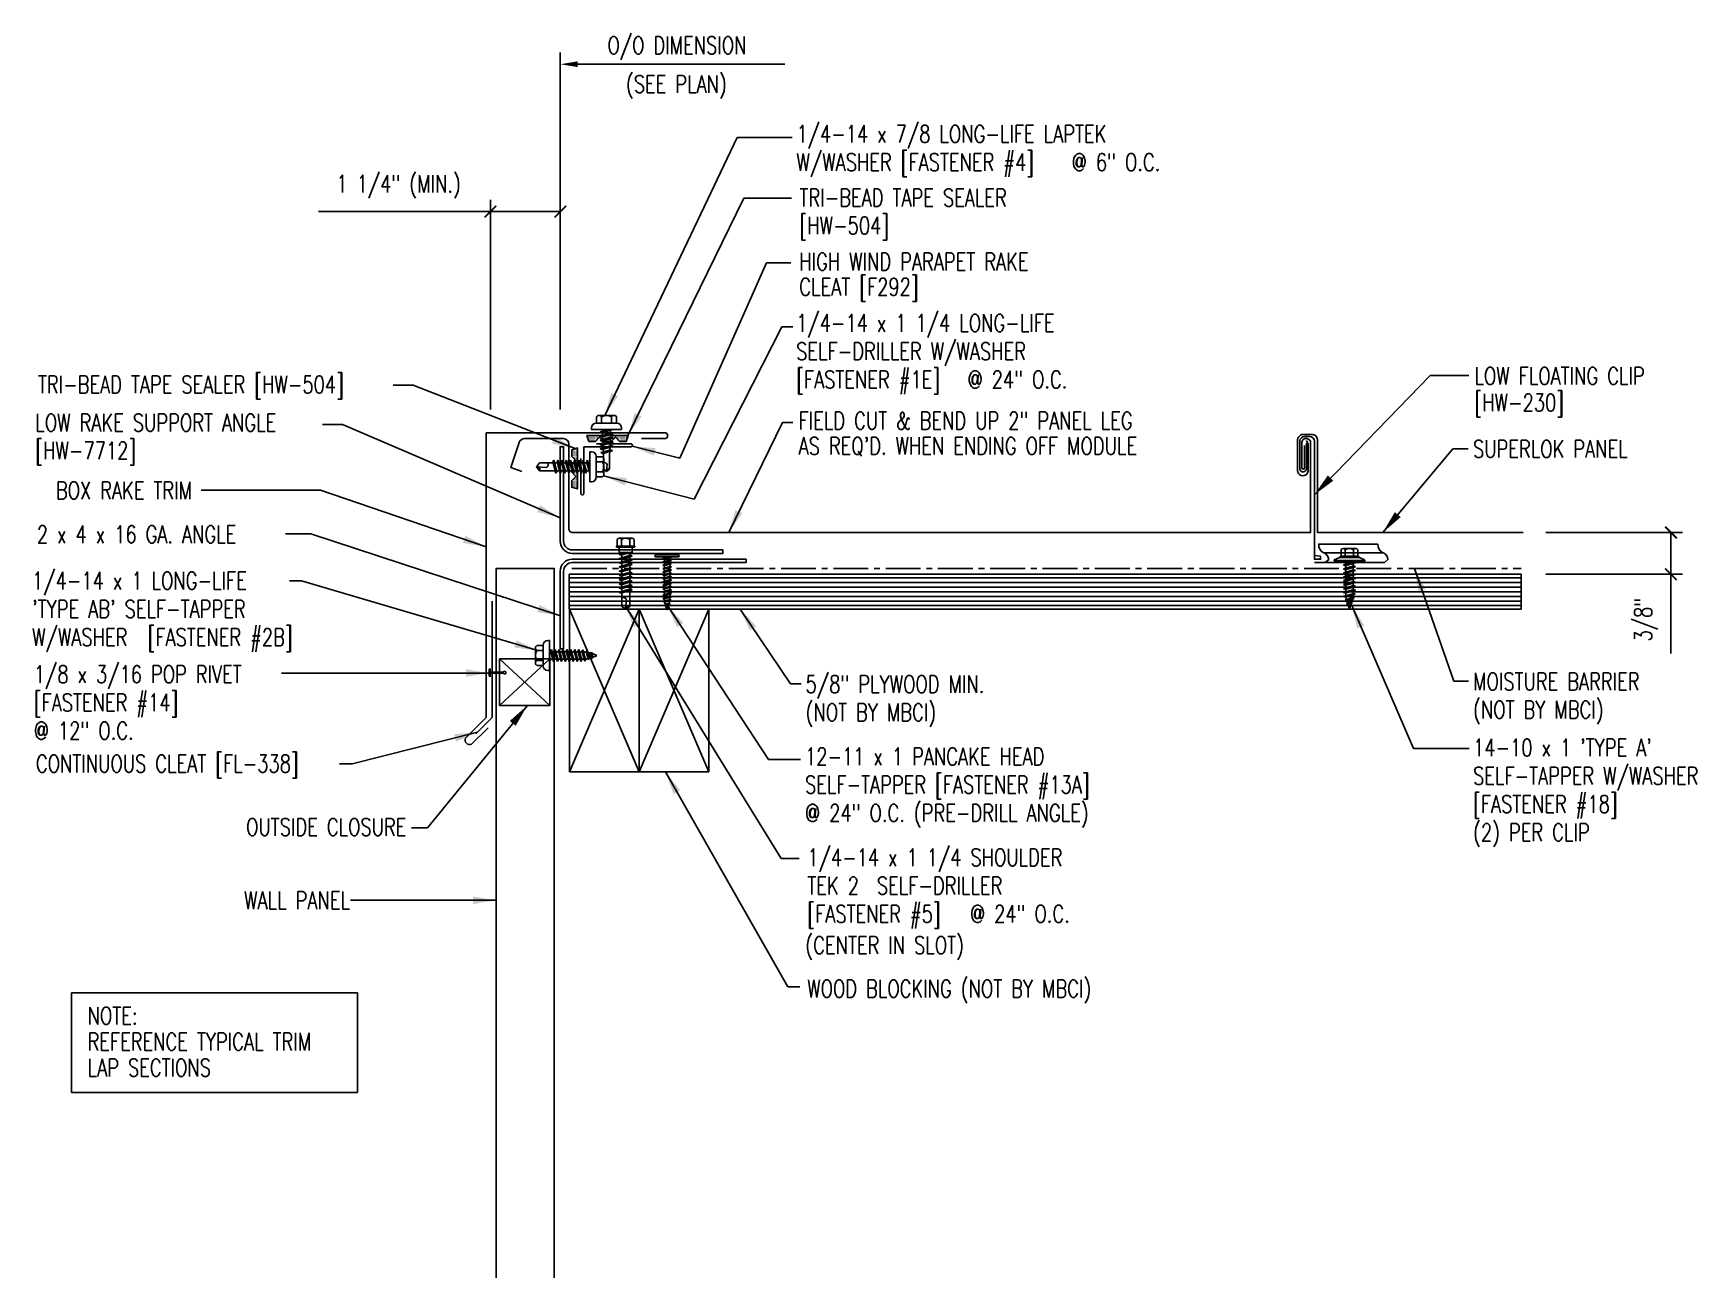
# Model space of a CAD drawing. Header units: inches. Extents: x 5.6 to 41.4, y 12.7 to 39.5.
import ezdxf
from ezdxf.enums import TextEntityAlignment as Align

# ---------------------------------------------------------------- set-up
doc = ezdxf.new("R2010")
doc.units = ezdxf.units.IN
doc.header["$MEASUREMENT"] = 0
doc.linetypes.add('CENTER2', pattern=[1.125, 0.75, -0.125, 0.125, -0.125])
for name, color, linetype in [('BARRIER', 253, 'CENTER2'), ('clip', 5, 'Continuous'), ('CLO', 3, 'Continuous'), ('DIM', 2, 'Continuous'), ('FASTENER', 9, 'Continuous'), ('PANEL', 11, 'Continuous'), ('STLA', 10, 'Continuous'), ('TAPE', 8, 'Continuous'), ('TEXT', 2, 'Continuous'), ('TRIM', 6, 'Continuous'), ('WOOD', 3, 'Continuous')]:
    doc.layers.add(name, color=color, linetype=linetype)
doc.styles.add('TEXT1', font='ROMANS.shx', dxfattribs={"width": 0.75, "height": 0.375})
doc.dimstyles.new('DETAIL', dxfattribs={"dimscale": 4, "dimtxt": 0.375, "dimasz": 0.0625, "dimexe": 0.0625, "dimexo": 0.125, "dimgap": 0.0625, "dimtad": 1, "dimdec": 4, "dimzin": 3, "dimdsep": 46, "dimlunit": 4, "dimtxsty": 'TEXT1', "dimblk": 'ARCHTICK', "dimcen": 0.0625, "dimclrd": 7, "dimclre": 7, "dimclrt": 2, "dimadec": 0, "dimazin": 0, "dimtfac": 0.59375, "dimtdec": 4, "dimtmove": 0, "dimatfit": 3, "dimfxl": 0, "dimfrac": 2, "dimtolj": 1, "dimtzin": 3, "dimarcsym": 0})
doc.dimstyles.new('DETAIL$7', dxfattribs={"dimscale": 4, "dimtxt": 0.375, "dimasz": 0.125, "dimexe": 0.0625, "dimexo": 0.125, "dimgap": 0.0625, "dimtad": 1, "dimdec": 4, "dimzin": 3, "dimdsep": 46, "dimlunit": 4, "dimtxsty": 'TEXT1', "dimblk": 'ARCHTICK', "dimcen": 0.0625, "dimclrd": 7, "dimclre": 7, "dimclrt": 2, "dimadec": 0, "dimazin": 0, "dimtfac": 0.59375, "dimtdec": 4, "dimtmove": 2, "dimatfit": 3, "dimfxl": 0, "dimfrac": 2, "dimtolj": 1, "dimtzin": 3, "dimarcsym": 0})

msp = doc.modelspace()

# ---------------------------------------------------------------- texts
at = {"layer": 'TEXT', "style": 'TEXT1', "width": 0.75}
for s, p in [('TRI-BEAD TAPE SEALER', (22.06411, 35.76989)), ('[HW-504]', (22.06411, 35.16989)), ('HIGH WIND PARAPET RAKE', (22.06044, 34.39164)), ('CLEAT [F292]', (22.06044, 33.85051)), ('LOW FLOATING CLIP', (36.58147, 31.93601)), ('TRI-BEAD TAPE SEALER [HW-504]', (5.68395, 31.75159)), ('[HW-230]', (36.58147, 31.36212)), ('LOW RAKE SUPPORT ANGLE', (5.62834, 30.93049)), ('FIELD CUT & BEND UP 2" PANEL LEG', (22.04625, 30.97243)), ('[HW-7712]', (5.62834, 30.33049)), ("AS REQ'D. WHEN ENDING OFF MODULE", (22.04625, 30.43009)), ('SUPERLOK PANEL', (36.55144, 30.3662)), ('2 x 4 x 16 GA. ANGLE', (5.66148, 28.52973)), ('5/8" PLYWOOD MIN.', (22.1963, 25.30788)), ('MOISTURE BARRIER', (36.55294, 25.36515)), ('(NOT BY MBCI)', (22.1963, 24.70074)), ('(NOT BY MBCI)', (36.55294, 24.758)), ('CONTINUOUS CLEAT [FL-338]', (5.64088, 23.59597)), ("14-10 x 1 'TYPE A'", (36.55343, 23.94238)), ('SELF-TAPPER W/WASHER', (36.55343, 23.33523)), ('[FASTENER #18]', (36.55343, 22.72809)), ('(2) PER CLIP', (36.55343, 22.12095)), ('(CENTER IN SLOT)', (22.19103, 19.69323)), ('WOOD BLOCKING (NOT BY MBCI)', (22.23049, 18.75912))]:
    msp.add_text(s, height=0.375, dxfattribs=at).set_placement(p)
for s, p in [('BOX RAKE TRIM', (9.00037, 29.47385)), ('OUTSIDE CLOSURE', (13.60891, 22.23367)), ('WALL PANEL', (12.39723, 20.65901))]:
    msp.add_text(s, height=0.375, dxfattribs=at).set_placement(p, align=Align.RIGHT)
at = {"layer": 'TRIM', "color": 2, "style": 'TEXT1', "width": 0.75}
for s, p in [('O/O DIMENSION', (17.93414, 39.04543)), ('(SEE PLAN)', (18.33332, 38.21199))]:
    msp.add_text(s, height=0.375, dxfattribs=at).set_placement(p)

# ---------------------------------------------------------------- blocks, each defined once
blk = doc.blocks.new('_ArchTick')
at = {"color": 0, "linetype": 'ByBlock', "const_width": 0.15}
blk.add_lwpolyline([(-0.5, -0.5), (0.5, 0.5)], dxfattribs=at)
blk = doc.blocks.new('*D11')
at = {"layer": 'DEFPOINTS', "color": 0}
for p in [(37.62, 28.756), (37.62, 27.858), (40.808, 27.858)]:
    blk.add_point(p, dxfattribs=at)
at = {"layer": 'DIM', "color": 7, "lineweight": -2}
for p, q in [((38.12, 28.756), (41.058, 28.756)), ((40.808, 28.756), (40.808, 27.858)), ((38.12, 27.858), (41.058, 27.858)), ((40.808, 27.858), (40.808, 26.157))]:
    blk.add_line(p, q, dxfattribs=at)
at = {"layer": 'DIM', "color": 7, "lineweight": -2, "xscale": 0.25, "yscale": 0.25, "zscale": 0.25}
for p, rotation in [((40.808, 28.756), 90), ((40.808, 27.858), 270)]:
    blk.add_blockref('_ArchTick', p, dxfattribs=dict(at, rotation=rotation))
at = {"layer": 'DIM', "color": 2, "insert": (40.273, 26.882), "char_height": 0.375, "attachment_point": 5, "rotation": 90, "style": 'TEXT1'}
blk.add_mtext('\\A1;3/8"', dxfattribs=at)
blk = doc.blocks.new('st10')
at = {"layer": 'FASTENER'}
for p, q in [((-0.217, 0.114), (-0.326, 0.059)), ((-0.326, 0.059), (-0.326, 0.049)), ((-0.326, 0.049), (0.326, 0.049)), ((-0.217, 0.114), (0.217, 0.114)), ((-0.193, 0.137), (0.193, 0.137)), ((-0.193, 0.119), (0.193, 0.119)), ((-0.181, 0.276), (-0.181, 0.137)), ((-0.181, 0.137), (0.181, 0.137)), ((-0.135, 0.302), (0.135, 0.302)), ((-0.129, 0.035), (-0.124, 0.037)), ((-0.096, 0.017), (-0.129, 0.035)), ((-0.129, -0.049), (0.096, 0.015)), ((-0.124, 0.037), (-0.08, 0.037)), ((-0.096, 0.017), (-0.025, 0.037)), ((-0.089, 0.276), (-0.089, 0.137)), ((-0.08, 0.037), (0.08, 0.037)), ((-0.08, 0.021), (-0.08, -0.035)), ((0.08, 0.037), (0.08, 0.011)), ((0.089, 0.276), (0.089, 0.137)), ((0.129, -0.003), (0.096, 0.015)), ((0.181, 0.276), (0.181, 0.137)), ((0.217, 0.114), (0.326, 0.059)), ((0.326, 0.059), (0.326, 0.049)), ((-0.096, -0.068), (-0.129, -0.049)), ((-0.129, -0.134), (0.096, -0.069)), ((-0.096, -0.152), (-0.129, -0.134)), ((-0.129, -0.218), (0.096, -0.154)), ((-0.096, -0.237), (-0.129, -0.218)), ((-0.129, -0.303), (0.096, -0.238)), ((-0.096, -0.321), (-0.129, -0.303)), ((-0.129, -0.387), (0.096, -0.323)), ((-0.096, -0.068), (0.129, -0.004)), ((-0.096, -0.152), (0.129, -0.088)), ((-0.096, -0.237), (0.129, -0.172)), ((-0.096, -0.321), (0.129, -0.257)), ((-0.096, -0.406), (0.129, -0.341)), ((-0.08, -0.063), (-0.08, -0.12)), ((-0.08, -0.148), (-0.08, -0.204)), ((-0.08, -0.232), (-0.08, -0.288)), ((-0.08, -0.317), (-0.08, -0.373)), ((0.08, -0.016), (0.08, -0.074)), ((0.08, -0.102), (0.08, -0.158)), ((0.08, -0.186), (0.08, -0.243)), ((0.08, -0.27), (0.08, -0.327)), ((0.08, -0.355), (0.08, -0.412)), ((0.129, -0.088), (0.096, -0.069)), ((0.129, -0.172), (0.096, -0.154)), ((0.129, -0.257), (0.096, -0.238)), ((0.129, -0.341), (0.096, -0.323)), ((-0.096, -0.406), (-0.129, -0.387)), ((-0.129, -0.471), (0.096, -0.407)), ((-0.096, -0.49), (-0.129, -0.471)), ((-0.129, -0.556), (0.096, -0.491)), ((-0.096, -0.575), (-0.129, -0.556)), ((-0.129, -0.64), (0.096, -0.576)), ((-0.096, -0.659), (-0.129, -0.64)), ((-0.121, -0.722), (0.092, -0.662)), ((-0.096, -0.49), (0.129, -0.426)), ((-0.096, -0.575), (0.129, -0.51)), ((-0.096, -0.659), (0.129, -0.595)), ((-0.088, -0.741), (0.125, -0.68)), ((-0.08, -0.401), (-0.08, -0.457)), ((-0.08, -0.485), (-0.08, -0.542)), ((-0.08, -0.57), (-0.08, -0.626)), ((0.08, -0.44), (0.08, -0.496)), ((0.08, -0.524), (0.08, -0.58)), ((0.125, -0.68), (0.092, -0.662)), ((0.129, -0.426), (0.096, -0.407)), ((0.129, -0.51), (0.096, -0.491)), ((0.129, -0.595), (0.096, -0.576)), ((-0.088, -0.741), (-0.121, -0.722)), ((-0.095, -0.799), (0.071, -0.752)), ((-0.061, -0.818), (-0.095, -0.799)), ((-0.063, -0.877), (0.034, -0.847)), ((-0.029, -0.895), (-0.063, -0.877)), ((-0.061, -0.818), (0.104, -0.771)), ((-0.029, -0.895), (0.068, -0.866)), ((0.068, -0.866), (0.034, -0.847)), ((0.104, -0.771), (0.071, -0.752))]:
    blk.add_line(p, q, dxfattribs=at)
blk.add_lwpolyline([(-0.331, 0.037), (-0.331, 0.049), (0.331, 0.049), (0.331, 0.037)], close=True, dxfattribs=at)
for centre, radius, start, end in [((-0.193, 0.128), 0.00894, 90, 270), ((-0.135, 0.25), 0.0527, 29.8754, 150.1246), ((0, 0.138), 0.164, 56.9974, 123.0026), ((0.135, 0.25), 0.0527, 29.8754, 150.1246), ((0.193, 0.128), 0.00894, 270, 90), ((0.676, -0.642), 0.757, 180.9696, 185.1765), ((-0.676, -0.642), 0.757, 351.6648, 356.0901), ((-0.676, -0.642), 0.757, 358.2537, 2.5109), ((0.676, -0.642), 0.757, 187.255, 191.3837), ((0.676, -0.642), 0.757, 193.4363, 197.6723), ((0.676, -0.642), 0.757, 199.1495, 206.7351), ((-0.676, -0.642), 0.757, 333.2649, 342.2085), ((-0.676, -0.642), 0.757, 343.5473, 349.3968)]:
    blk.add_arc(centre, radius, start, end, dxfattribs=at)
blk = doc.blocks.new('sd22')
at = {"layer": 'FASTENER'}
for p, q in [((-0.193, 0.055), (0.193, 0.055)), ((-0.193, 0.037), (0.193, 0.037)), ((-0.181, 0.204), (-0.181, 0.055)), ((-0.181, 0.055), (0.181, 0.055)), ((-0.139, 0.037), (-0.139, -0.082)), ((-0.135, 0.23), (0.135, 0.23)), ((-0.089, 0.204), (-0.089, 0.055)), ((0.089, 0.204), (0.089, 0.055)), ((0.139, -0.082), (0.139, 0.037)), ((0.181, 0.204), (0.181, 0.055)), ((-0.139, -0.114), (-0.025, -0.082)), ((-0.139, -0.082), (0.139, -0.082)), ((-0.104, -0.134), (-0.139, -0.114)), ((-0.139, -0.205), (0.104, -0.136)), ((-0.104, -0.225), (-0.139, -0.205)), ((-0.139, -0.296), (0.104, -0.227)), ((-0.104, -0.316), (-0.139, -0.296)), ((-0.139, -0.387), (0.104, -0.318)), ((-0.104, -0.134), (0.081, -0.082)), ((-0.104, -0.225), (0.139, -0.156)), ((-0.104, -0.316), (0.139, -0.247)), ((-0.104, -0.407), (0.139, -0.338)), ((-0.086, -0.082), (-0.086, -0.099)), ((-0.086, -0.129), (-0.086, -0.19)), ((-0.086, -0.22), (-0.086, -0.281)), ((-0.086, -0.311), (-0.086, -0.372)), ((0.086, -0.082), (0.086, -0.141)), ((0.086, -0.171), (0.086, -0.232)), ((0.086, -0.262), (0.086, -0.322)), ((0.086, -0.353), (0.086, -0.413)), ((0.139, -0.156), (0.104, -0.136)), ((0.139, -0.247), (0.104, -0.227)), ((0.139, -0.338), (0.104, -0.318)), ((-0.104, -0.407), (-0.139, -0.387)), ((-0.139, -0.478), (0.104, -0.408)), ((-0.104, -0.498), (-0.139, -0.478)), ((-0.139, -0.569), (0.104, -0.499)), ((-0.104, -0.589), (-0.139, -0.569)), ((-0.139, -0.66), (0.104, -0.59)), ((-0.104, -0.68), (-0.139, -0.66)), ((-0.139, -0.75), (0.104, -0.681)), ((-0.104, -0.498), (0.139, -0.429)), ((-0.104, -0.589), (0.139, -0.519)), ((-0.104, -0.68), (0.139, -0.61)), ((-0.104, -0.771), (0.139, -0.701)), ((-0.086, -0.402), (-0.086, -0.463)), ((-0.086, -0.493), (-0.086, -0.554)), ((-0.086, -0.584), (-0.086, -0.644)), ((-0.086, -0.675), (-0.086, -0.735)), ((0.086, -0.444), (0.086, -0.504)), ((0.086, -0.535), (0.086, -0.595)), ((0.086, -0.625), (0.086, -0.686)), ((0.139, -0.429), (0.104, -0.408)), ((0.139, -0.519), (0.104, -0.499)), ((0.139, -0.61), (0.104, -0.59)), ((0.139, -0.701), (0.104, -0.681)), ((-0.104, -0.771), (-0.139, -0.75)), ((-0.139, -0.841), (0.104, -0.772)), ((-0.104, -0.861), (-0.139, -0.841)), ((-0.139, -0.932), (0.104, -0.863)), ((-0.104, -0.952), (-0.139, -0.932)), ((-0.104, -0.861), (0.139, -0.792)), ((-0.104, -0.952), (0.139, -0.883)), ((-0.086, -0.766), (-0.086, -0.826)), ((-0.086, -0.857), (-0.086, -0.917)), ((-0.086, -0.947), (-0.086, -1.239)), ((0.086, -0.716), (0.086, -0.777)), ((0.086, -0.807), (0.086, -0.868)), ((0.086, -0.898), (0.086, -1.239)), ((0.139, -0.792), (0.104, -0.772)), ((0.139, -0.883), (0.104, -0.863)), ((0, -1.3), (-0.086, -1.239)), ((-0.002, -1.285), (0.014, -1.098)), ((0, -1.3), (0.086, -1.239))]:
    blk.add_line(p, q, dxfattribs=at)
for centre, radius, start, end in [((-0.193, 0.046), 0.00894, 90, 270), ((-0.135, 0.178), 0.0527, 29.8754, 150.1246), ((0, 0.066), 0.164, 56.9974, 123.0026), ((0.135, 0.178), 0.0527, 29.8754, 150.1246), ((0.193, 0.046), 0.00894, 270, 90), ((-0.046, -1.11), 0.0615, 11.1445, 130.906), ((0.054, -1.286), 0.0563, 55.4585, 194.8454)]:
    blk.add_arc(centre, radius, start, end, dxfattribs=at)
blk = doc.blocks.new('st7')
at = {"layer": 'FASTENER'}
for p, q in [((-0.24, 0.082), (0.24, 0.082)), ((-0.24, 0.037), (0.24, 0.037)), ((-0.093, 0.003), (0.027, 0.037)), ((-0.069, -0.011), (-0.093, 0.003)), ((-0.069, -0.011), (0.095, 0.036)), ((-0.057, 0.037), (-0.057, 0.013)), ((0.059, 0.026), (0.059, -0.025)), ((-0.093, -0.069), (0.071, -0.022)), ((-0.069, -0.082), (-0.093, -0.069)), ((-0.093, -0.14), (0.071, -0.093)), ((-0.069, -0.154), (-0.093, -0.14)), ((-0.093, -0.212), (0.071, -0.165)), ((-0.069, -0.225), (-0.093, -0.212)), ((-0.093, -0.283), (0.071, -0.236)), ((-0.069, -0.296), (-0.093, -0.283)), ((-0.093, -0.354), (0.071, -0.307)), ((-0.069, -0.368), (-0.093, -0.354)), ((-0.069, -0.082), (0.095, -0.036)), ((-0.069, -0.154), (0.095, -0.107)), ((-0.069, -0.225), (0.095, -0.178)), ((-0.069, -0.296), (0.095, -0.25)), ((-0.069, -0.368), (0.095, -0.321)), ((-0.057, -0.008), (-0.057, -0.059)), ((-0.057, -0.079), (-0.057, -0.13)), ((-0.057, -0.15), (-0.057, -0.201)), ((-0.057, -0.222), (-0.057, -0.273)), ((-0.057, -0.293), (-0.057, -0.344)), ((0.059, -0.046), (0.059, -0.097)), ((0.059, -0.117), (0.059, -0.168)), ((0.059, -0.189), (0.059, -0.239)), ((0.059, -0.26), (0.059, -0.311)), ((0.059, -0.331), (0.059, -0.382)), ((0.095, -0.036), (0.071, -0.022)), ((0.095, -0.107), (0.071, -0.093)), ((0.095, -0.178), (0.071, -0.165)), ((0.095, -0.25), (0.071, -0.236)), ((0.095, -0.321), (0.071, -0.307)), ((-0.093, -0.426), (0.071, -0.379)), ((-0.069, -0.439), (-0.093, -0.426)), ((-0.093, -0.497), (0.071, -0.45)), ((-0.069, -0.511), (-0.093, -0.497)), ((-0.093, -0.568), (0.071, -0.522)), ((-0.069, -0.582), (-0.093, -0.568)), ((-0.093, -0.64), (0.071, -0.593)), ((-0.069, -0.653), (-0.093, -0.64)), ((-0.093, -0.711), (0.071, -0.664)), ((-0.069, -0.725), (-0.093, -0.711)), ((-0.069, -0.439), (0.095, -0.392)), ((-0.069, -0.511), (0.095, -0.464)), ((-0.069, -0.582), (0.095, -0.535)), ((-0.069, -0.653), (0.095, -0.606)), ((-0.069, -0.725), (0.095, -0.678)), ((-0.057, -0.365), (-0.057, -0.415)), ((-0.057, -0.436), (-0.057, -0.487)), ((-0.057, -0.507), (-0.057, -0.558)), ((-0.057, -0.579), (-0.057, -0.629)), ((-0.057, -0.65), (-0.057, -0.701)), ((0.059, -0.403), (0.059, -0.454)), ((0.059, -0.474), (0.059, -0.525)), ((0.059, -0.545), (0.059, -0.596)), ((0.059, -0.617), (0.059, -0.668)), ((0.059, -0.688), (0.059, -0.739)), ((0.095, -0.392), (0.071, -0.379)), ((0.095, -0.464), (0.071, -0.45)), ((0.095, -0.535), (0.071, -0.522)), ((0.095, -0.606), (0.071, -0.593)), ((0.095, -0.678), (0.071, -0.664)), ((-0.093, -0.782), (0.071, -0.736)), ((-0.069, -0.796), (-0.093, -0.782)), ((-0.093, -0.854), (0.071, -0.807)), ((-0.069, -0.867), (-0.093, -0.854)), ((-0.078, -0.921), (0.061, -0.881)), ((-0.054, -0.934), (-0.078, -0.921)), ((-0.069, -0.796), (0.095, -0.749)), ((-0.069, -0.867), (0.095, -0.821)), ((-0.058, -0.986), (0.041, -0.958)), ((-0.034, -1), (-0.058, -0.986)), ((-0.057, -0.721), (-0.057, -0.772)), ((-0.057, -0.793), (-0.057, -0.844)), ((-0.054, -0.934), (0.085, -0.895)), ((-0.034, -1), (0.065, -0.972)), ((-0.03, -1.05), (0.006, -1.04)), ((-0.006, -1.063), (-0.03, -1.05)), ((-0.006, -1.063), (0.03, -1.053)), ((0.03, -1.053), (0.006, -1.04)), ((0.065, -0.972), (0.041, -0.958)), ((0.059, -0.759), (0.059, -0.81)), ((0.059, -0.831), (0.059, -0.861)), ((0.085, -0.895), (0.061, -0.881)), ((0.095, -0.749), (0.071, -0.736)), ((0.095, -0.821), (0.071, -0.807))]:
    blk.add_line(p, q, dxfattribs=at)
for centre, radius, start, end in [((-0.238, 0.06), 0.0227, 94.6639, 265.3361), ((0.238, 0.06), 0.0227, 274.6639, 85.3361), ((0.502, -0.853), 0.56, 181.0834, 186.2136), ((0.502, -0.853), 0.56, 188.2489, 193.282), ((0.502, -0.853), 0.56, 194.889, 200.3099), ((0.502, -0.853), 0.56, 201.1572, 206.3807), ((-0.501, -0.853), 0.56, 333.6193, 338.828), ((-0.501, -0.853), 0.56, 339.4684, 347.2016), ((-0.501, -0.853), 0.56, 348.7524, 354.9475), ((-0.501, -0.853), 0.56, 357.0874, 0.7958)]:
    blk.add_arc(centre, radius, start, end, dxfattribs=at)
blk = doc.blocks.new('*D12')
at = {"layer": 'DEFPOINTS', "color": 0}
for p in [(15.416, 35.657), (15.416, 30.901), (16.92, 30.901)]:
    blk.add_point(p, dxfattribs=at)
at = {"layer": 'DIM', "color": 7, "lineweight": -2}
for p, q in [((15.416, 31.401), (15.416, 35.907)), ((16.92, 31.401), (16.92, 35.907)), ((15.416, 35.657), (11.719, 35.657)), ((16.92, 35.657), (15.416, 35.657))]:
    blk.add_line(p, q, dxfattribs=at)
at = {"layer": 'DIM', "color": 7, "lineweight": -2, "xscale": 0.25, "yscale": 0.25, "zscale": 0.25, "rotation": 180}
blk.add_blockref('_ArchTick', (15.416, 35.657), dxfattribs=at)
at = {"layer": 'DIM', "color": 7, "lineweight": -2, "xscale": 0.25, "yscale": 0.25, "zscale": 0.25}
blk.add_blockref('_ArchTick', (16.92, 35.657), dxfattribs=at)
at = {"layer": 'DIM', "color": 2, "insert": (13.443, 36.193), "char_height": 0.375, "attachment_point": 5, "style": 'TEXT1'}
blk.add_mtext('\\A1;1 1/4" (MIN.)', dxfattribs=at)
blk = doc.blocks.new('*X2')
at = {"color": 0}
for p, q in [((-0.434, 0.135), (-0.434, 0.135)), ((-0.434, 0.123), (-0.434, 0.123)), ((-0.422, 0.141), (-0.422, 0.141)), ((-0.422, 0.129), (-0.422, 0.129)), ((-0.422, 0.117), (-0.422, 0.117)), ((-0.422, 0.105), (-0.422, 0.105)), ((-0.422, 0.094), (-0.422, 0.094)), ((-0.422, 0.082), (-0.422, 0.082)), ((-0.41, 0.135), (-0.41, 0.135)), ((-0.41, 0.123), (-0.41, 0.123)), ((-0.41, 0.111), (-0.41, 0.111)), ((-0.41, 0.1), (-0.41, 0.1)), ((-0.41, 0.088), (-0.41, 0.088)), ((-0.41, 0.076), (-0.41, 0.076)), ((-0.41, 0.064), (-0.41, 0.064)), ((-0.41, 0.053), (-0.41, 0.053)), ((-0.41, 0.041), (-0.41, 0.041)), ((-0.398, 0.141), (-0.398, 0.141)), ((-0.398, 0.129), (-0.398, 0.129)), ((-0.398, 0.117), (-0.398, 0.117)), ((-0.398, 0.105), (-0.398, 0.105)), ((-0.398, 0.094), (-0.398, 0.094)), ((-0.398, 0.082), (-0.398, 0.082)), ((-0.398, 0.07), (-0.398, 0.07)), ((-0.398, 0.059), (-0.398, 0.059)), ((-0.398, 0.047), (-0.398, 0.047)), ((-0.398, 0.035), (-0.398, 0.035)), ((-0.398, 0.023), (-0.398, 0.023)), ((-0.387, 0.135), (-0.387, 0.135)), ((-0.387, 0.123), (-0.387, 0.123)), ((-0.387, 0.111), (-0.387, 0.111)), ((-0.387, 0.1), (-0.387, 0.1)), ((-0.387, 0.088), (-0.387, 0.088)), ((-0.387, 0.076), (-0.387, 0.076)), ((-0.387, 0.064), (-0.387, 0.064)), ((-0.387, 0.053), (-0.387, 0.053)), ((-0.387, 0.041), (-0.387, 0.041)), ((-0.387, 0.029), (-0.387, 0.029)), ((-0.375, 0.141), (-0.375, 0.141)), ((-0.375, 0.129), (-0.375, 0.129)), ((-0.375, 0.117), (-0.375, 0.117)), ((-0.375, 0.105), (-0.375, 0.105)), ((-0.375, 0.094), (-0.375, 0.094)), ((-0.375, 0.082), (-0.375, 0.082)), ((-0.375, 0.07), (-0.375, 0.07)), ((-0.375, 0.059), (-0.375, 0.059)), ((-0.375, 0.047), (-0.375, 0.047)), ((-0.375, 0.035), (-0.375, 0.035)), ((-0.375, 0.023), (-0.375, 0.023)), ((-0.363, 0.135), (-0.363, 0.135)), ((-0.363, 0.123), (-0.363, 0.123)), ((-0.363, 0.111), (-0.363, 0.111)), ((-0.363, 0.1), (-0.363, 0.1)), ((-0.363, 0.088), (-0.363, 0.088)), ((-0.363, 0.076), (-0.363, 0.076)), ((-0.363, 0.064), (-0.363, 0.064)), ((-0.363, 0.053), (-0.363, 0.053)), ((-0.363, 0.041), (-0.363, 0.041)), ((-0.363, 0.029), (-0.363, 0.029)), ((-0.352, 0.141), (-0.352, 0.141)), ((-0.352, 0.129), (-0.352, 0.129)), ((-0.352, 0.117), (-0.352, 0.117)), ((-0.352, 0.105), (-0.352, 0.105)), ((-0.352, 0.094), (-0.352, 0.094)), ((-0.352, 0.082), (-0.352, 0.082)), ((-0.352, 0.07), (-0.352, 0.07)), ((-0.352, 0.059), (-0.352, 0.059)), ((-0.352, 0.047), (-0.352, 0.047)), ((-0.352, 0.035), (-0.352, 0.035)), ((-0.352, 0.023), (-0.352, 0.023)), ((-0.34, 0.135), (-0.34, 0.135)), ((-0.34, 0.123), (-0.34, 0.123)), ((-0.34, 0.111), (-0.34, 0.111)), ((-0.34, 0.1), (-0.34, 0.1)), ((-0.34, 0.088), (-0.34, 0.088)), ((-0.34, 0.076), (-0.34, 0.076)), ((-0.34, 0.064), (-0.34, 0.064)), ((-0.34, 0.053), (-0.34, 0.053)), ((-0.34, 0.041), (-0.34, 0.041)), ((-0.34, 0.029), (-0.34, 0.029)), ((-0.328, 0.141), (-0.328, 0.141)), ((-0.328, 0.129), (-0.328, 0.129)), ((-0.328, 0.117), (-0.328, 0.117)), ((-0.328, 0.105), (-0.328, 0.105)), ((-0.328, 0.094), (-0.328, 0.094)), ((-0.328, 0.082), (-0.328, 0.082)), ((-0.328, 0.07), (-0.328, 0.07)), ((-0.328, 0.059), (-0.328, 0.059)), ((-0.328, 0.047), (-0.328, 0.047)), ((-0.328, 0.035), (-0.328, 0.035)), ((-0.328, 0.023), (-0.328, 0.023)), ((-0.316, 0.135), (-0.316, 0.135)), ((-0.316, 0.123), (-0.316, 0.123)), ((-0.316, 0.111), (-0.316, 0.111)), ((-0.316, 0.1), (-0.316, 0.1)), ((-0.316, 0.088), (-0.316, 0.088)), ((-0.316, 0.076), (-0.316, 0.076)), ((-0.316, 0.064), (-0.316, 0.064)), ((-0.316, 0.053), (-0.316, 0.053)), ((-0.316, 0.041), (-0.316, 0.041)), ((-0.316, 0.029), (-0.316, 0.029)), ((-0.305, 0.141), (-0.305, 0.141)), ((-0.305, 0.129), (-0.305, 0.129)), ((-0.305, 0.117), (-0.305, 0.117)), ((-0.305, 0.105), (-0.305, 0.105)), ((-0.305, 0.094), (-0.305, 0.094)), ((-0.305, 0.082), (-0.305, 0.082)), ((-0.305, 0.07), (-0.305, 0.07)), ((-0.305, 0.059), (-0.305, 0.059)), ((-0.305, 0.047), (-0.305, 0.047)), ((-0.305, 0.035), (-0.305, 0.035)), ((-0.305, 0.023), (-0.305, 0.023)), ((-0.293, 0.135), (-0.293, 0.135)), ((-0.293, 0.123), (-0.293, 0.123)), ((-0.293, 0.111), (-0.293, 0.111)), ((-0.293, 0.1), (-0.293, 0.1)), ((-0.293, 0.088), (-0.293, 0.088)), ((-0.293, 0.076), (-0.293, 0.076)), ((-0.293, 0.064), (-0.293, 0.064)), ((-0.293, 0.053), (-0.293, 0.053)), ((-0.293, 0.041), (-0.293, 0.041)), ((-0.293, 0.029), (-0.293, 0.029)), ((-0.281, 0.141), (-0.281, 0.141)), ((-0.281, 0.129), (-0.281, 0.129)), ((-0.281, 0.117), (-0.281, 0.117)), ((-0.281, 0.105), (-0.281, 0.105)), ((-0.281, 0.094), (-0.281, 0.094)), ((-0.281, 0.082), (-0.281, 0.082)), ((-0.281, 0.07), (-0.281, 0.07)), ((-0.281, 0.059), (-0.281, 0.059)), ((-0.281, 0.047), (-0.281, 0.047)), ((-0.281, 0.035), (-0.281, 0.035)), ((-0.281, 0.023), (-0.281, 0.023)), ((-0.27, 0.135), (-0.27, 0.135)), ((-0.27, 0.123), (-0.27, 0.123)), ((-0.27, 0.111), (-0.27, 0.111)), ((-0.27, 0.1), (-0.27, 0.1)), ((-0.27, 0.088), (-0.27, 0.088)), ((-0.27, 0.076), (-0.27, 0.076)), ((-0.27, 0.064), (-0.27, 0.064)), ((-0.27, 0.053), (-0.27, 0.053)), ((-0.27, 0.041), (-0.27, 0.041)), ((-0.27, 0.029), (-0.27, 0.029)), ((-0.258, 0.141), (-0.258, 0.141)), ((-0.258, 0.129), (-0.258, 0.129)), ((-0.258, 0.117), (-0.258, 0.117)), ((-0.258, 0.105), (-0.258, 0.105)), ((-0.258, 0.094), (-0.258, 0.094)), ((-0.258, 0.082), (-0.258, 0.082)), ((-0.258, 0.07), (-0.258, 0.07)), ((-0.258, 0.059), (-0.258, 0.059)), ((-0.258, 0.047), (-0.258, 0.047)), ((-0.258, 0.035), (-0.258, 0.035)), ((-0.258, 0.023), (-0.258, 0.023)), ((-0.246, 0.135), (-0.246, 0.135)), ((-0.246, 0.123), (-0.246, 0.123)), ((-0.246, 0.111), (-0.246, 0.111)), ((-0.246, 0.1), (-0.246, 0.1)), ((-0.246, 0.088), (-0.246, 0.088)), ((-0.246, 0.076), (-0.246, 0.076)), ((-0.246, 0.064), (-0.246, 0.064)), ((-0.246, 0.053), (-0.246, 0.053)), ((-0.246, 0.041), (-0.246, 0.041)), ((-0.234, 0.141), (-0.234, 0.141)), ((-0.234, 0.129), (-0.234, 0.129)), ((-0.234, 0.117), (-0.234, 0.117)), ((-0.234, 0.105), (-0.234, 0.105)), ((-0.234, 0.094), (-0.234, 0.094)), ((-0.234, 0.082), (-0.234, 0.082)), ((-0.234, 0.07), (-0.234, 0.07)), ((-0.234, 0.059), (-0.234, 0.059)), ((-0.234, 0.047), (-0.234, 0.047)), ((-0.223, 0.135), (-0.223, 0.135)), ((-0.223, 0.123), (-0.223, 0.123)), ((-0.223, 0.111), (-0.223, 0.111)), ((-0.223, 0.1), (-0.223, 0.1)), ((-0.223, 0.088), (-0.223, 0.088)), ((-0.223, 0.076), (-0.223, 0.076)), ((-0.223, 0.064), (-0.223, 0.064)), ((-0.211, 0.141), (-0.211, 0.141)), ((-0.211, 0.129), (-0.211, 0.129)), ((-0.211, 0.117), (-0.211, 0.117)), ((-0.211, 0.105), (-0.211, 0.105)), ((-0.211, 0.094), (-0.211, 0.094)), ((-0.211, 0.082), (-0.211, 0.082)), ((-0.211, 0.07), (-0.211, 0.07)), ((-0.199, 0.135), (-0.199, 0.135)), ((-0.199, 0.123), (-0.199, 0.123)), ((-0.199, 0.111), (-0.199, 0.111)), ((-0.199, 0.1), (-0.199, 0.1)), ((-0.199, 0.088), (-0.199, 0.088)), ((-0.188, 0.141), (-0.188, 0.141)), ((-0.188, 0.129), (-0.188, 0.129)), ((-0.188, 0.117), (-0.188, 0.117)), ((-0.188, 0.105), (-0.188, 0.105)), ((-0.188, 0.094), (-0.188, 0.094)), ((-0.176, 0.135), (-0.176, 0.135)), ((-0.176, 0.123), (-0.176, 0.123)), ((-0.176, 0.111), (-0.176, 0.111)), ((-0.164, 0.141), (-0.164, 0.141)), ((-0.164, 0.129), (-0.164, 0.129)), ((-0.164, 0.117), (-0.164, 0.117)), ((-0.164, 0.105), (-0.164, 0.105)), ((-0.152, 0.135), (-0.152, 0.135)), ((-0.152, 0.123), (-0.152, 0.123)), ((-0.152, 0.111), (-0.152, 0.111)), ((-0.152, 0.1), (-0.152, 0.1)), ((-0.141, 0.141), (-0.141, 0.141)), ((-0.141, 0.129), (-0.141, 0.129)), ((-0.141, 0.117), (-0.141, 0.117)), ((-0.141, 0.105), (-0.141, 0.105)), ((-0.141, 0.094), (-0.141, 0.094)), ((-0.141, 0.082), (-0.141, 0.082)), ((-0.129, 0.135), (-0.129, 0.135)), ((-0.129, 0.123), (-0.129, 0.123)), ((-0.129, 0.111), (-0.129, 0.111)), ((-0.129, 0.1), (-0.129, 0.1)), ((-0.129, 0.088), (-0.129, 0.088)), ((-0.129, 0.076), (-0.129, 0.076)), ((-0.117, 0.141), (-0.117, 0.141)), ((-0.117, 0.129), (-0.117, 0.129)), ((-0.117, 0.117), (-0.117, 0.117)), ((-0.117, 0.105), (-0.117, 0.105)), ((-0.117, 0.094), (-0.117, 0.094)), ((-0.117, 0.082), (-0.117, 0.082)), ((-0.117, 0.07), (-0.117, 0.07)), ((-0.117, 0.059), (-0.117, 0.059)), ((-0.105, 0.135), (-0.105, 0.135)), ((-0.105, 0.123), (-0.105, 0.123)), ((-0.105, 0.111), (-0.105, 0.111)), ((-0.105, 0.1), (-0.105, 0.1)), ((-0.105, 0.088), (-0.105, 0.088)), ((-0.105, 0.076), (-0.105, 0.076)), ((-0.105, 0.064), (-0.105, 0.064)), ((-0.105, 0.053), (-0.105, 0.053)), ((-0.094, 0.141), (-0.094, 0.141)), ((-0.094, 0.129), (-0.094, 0.129)), ((-0.094, 0.117), (-0.094, 0.117)), ((-0.094, 0.105), (-0.094, 0.105)), ((-0.094, 0.094), (-0.094, 0.094)), ((-0.094, 0.082), (-0.094, 0.082)), ((-0.094, 0.07), (-0.094, 0.07)), ((-0.094, 0.059), (-0.094, 0.059)), ((-0.094, 0.047), (-0.094, 0.047)), ((-0.094, 0.035), (-0.094, 0.035)), ((-0.082, 0.135), (-0.082, 0.135)), ((-0.082, 0.123), (-0.082, 0.123)), ((-0.082, 0.111), (-0.082, 0.111)), ((-0.082, 0.1), (-0.082, 0.1)), ((-0.082, 0.088), (-0.082, 0.088)), ((-0.082, 0.076), (-0.082, 0.076)), ((-0.082, 0.064), (-0.082, 0.064)), ((-0.082, 0.053), (-0.082, 0.053)), ((-0.082, 0.041), (-0.082, 0.041)), ((-0.082, 0.029), (-0.082, 0.029)), ((-0.07, 0.141), (-0.07, 0.141)), ((-0.07, 0.129), (-0.07, 0.129)), ((-0.07, 0.117), (-0.07, 0.117)), ((-0.07, 0.105), (-0.07, 0.105)), ((-0.07, 0.094), (-0.07, 0.094)), ((-0.07, 0.082), (-0.07, 0.082)), ((-0.07, 0.07), (-0.07, 0.07)), ((-0.07, 0.059), (-0.07, 0.059)), ((-0.07, 0.047), (-0.07, 0.047)), ((-0.07, 0.035), (-0.07, 0.035)), ((-0.07, 0.023), (-0.07, 0.023)), ((-0.059, 0.135), (-0.059, 0.135)), ((-0.059, 0.123), (-0.059, 0.123)), ((-0.059, 0.111), (-0.059, 0.111)), ((-0.059, 0.1), (-0.059, 0.1)), ((-0.059, 0.088), (-0.059, 0.088)), ((-0.059, 0.076), (-0.059, 0.076)), ((-0.059, 0.064), (-0.059, 0.064)), ((-0.059, 0.053), (-0.059, 0.053)), ((-0.059, 0.041), (-0.059, 0.041)), ((-0.059, 0.029), (-0.059, 0.029)), ((-0.047, 0.141), (-0.047, 0.141)), ((-0.047, 0.129), (-0.047, 0.129)), ((-0.047, 0.117), (-0.047, 0.117)), ((-0.047, 0.105), (-0.047, 0.105)), ((-0.047, 0.094), (-0.047, 0.094)), ((-0.047, 0.082), (-0.047, 0.082)), ((-0.047, 0.07), (-0.047, 0.07)), ((-0.047, 0.059), (-0.047, 0.059)), ((-0.047, 0.047), (-0.047, 0.047)), ((-0.047, 0.035), (-0.047, 0.035)), ((-0.047, 0.023), (-0.047, 0.023)), ((-0.035, 0.135), (-0.035, 0.135)), ((-0.035, 0.123), (-0.035, 0.123)), ((-0.035, 0.111), (-0.035, 0.111)), ((-0.035, 0.1), (-0.035, 0.1)), ((-0.035, 0.088), (-0.035, 0.088)), ((-0.035, 0.076), (-0.035, 0.076)), ((-0.035, 0.064), (-0.035, 0.064)), ((-0.035, 0.053), (-0.035, 0.053)), ((-0.035, 0.041), (-0.035, 0.041)), ((-0.035, 0.029), (-0.035, 0.029)), ((-0.023, 0.141), (-0.023, 0.141)), ((-0.023, 0.129), (-0.023, 0.129)), ((-0.023, 0.117), (-0.023, 0.117)), ((-0.023, 0.105), (-0.023, 0.105)), ((-0.023, 0.094), (-0.023, 0.094)), ((-0.023, 0.082), (-0.023, 0.082)), ((-0.023, 0.07), (-0.023, 0.07)), ((-0.023, 0.059), (-0.023, 0.059)), ((-0.023, 0.047), (-0.023, 0.047)), ((-0.023, 0.035), (-0.023, 0.035)), ((-0.023, 0.023), (-0.023, 0.023)), ((-0.012, 0.135), (-0.012, 0.135)), ((-0.012, 0.123), (-0.012, 0.123)), ((-0.012, 0.111), (-0.012, 0.111)), ((-0.012, 0.1), (-0.012, 0.1)), ((-0.012, 0.088), (-0.012, 0.088)), ((-0.012, 0.076), (-0.012, 0.076)), ((-0.012, 0.064), (-0.012, 0.064)), ((-0.012, 0.053), (-0.012, 0.053)), ((-0.012, 0.041), (-0.012, 0.041)), ((-0.012, 0.029), (-0.012, 0.029)), ((0, 0.141), (0, 0.141)), ((0, 0.129), (0, 0.129)), ((0, 0.117), (0, 0.117)), ((0, 0.105), (0, 0.105)), ((0, 0.094), (0, 0.094)), ((0, 0.082), (0, 0.082)), ((0, 0.07), (0, 0.07)), ((0, 0.059), (0, 0.059)), ((0, 0.047), (0, 0.047)), ((0, 0.035), (0, 0.035)), ((0, 0.023), (0, 0.023)), ((0.012, 0.135), (0.012, 0.135)), ((0.012, 0.123), (0.012, 0.123)), ((0.012, 0.111), (0.012, 0.111)), ((0.012, 0.1), (0.012, 0.1)), ((0.012, 0.088), (0.012, 0.088)), ((0.012, 0.076), (0.012, 0.076)), ((0.012, 0.064), (0.012, 0.064)), ((0.012, 0.053), (0.012, 0.053)), ((0.012, 0.041), (0.012, 0.041)), ((0.012, 0.029), (0.012, 0.029)), ((0.023, 0.141), (0.023, 0.141)), ((0.023, 0.129), (0.023, 0.129)), ((0.023, 0.117), (0.023, 0.117)), ((0.023, 0.105), (0.023, 0.105)), ((0.023, 0.094), (0.023, 0.094)), ((0.023, 0.082), (0.023, 0.082)), ((0.023, 0.07), (0.023, 0.07)), ((0.023, 0.059), (0.023, 0.059)), ((0.023, 0.047), (0.023, 0.047)), ((0.023, 0.035), (0.023, 0.035)), ((0.023, 0.023), (0.023, 0.023)), ((0.035, 0.135), (0.035, 0.135)), ((0.035, 0.123), (0.035, 0.123)), ((0.035, 0.111), (0.035, 0.111)), ((0.035, 0.1), (0.035, 0.1)), ((0.035, 0.088), (0.035, 0.088)), ((0.035, 0.076), (0.035, 0.076)), ((0.035, 0.064), (0.035, 0.064)), ((0.035, 0.053), (0.035, 0.053)), ((0.035, 0.041), (0.035, 0.041)), ((0.035, 0.029), (0.035, 0.029)), ((0.047, 0.141), (0.047, 0.141)), ((0.047, 0.129), (0.047, 0.129)), ((0.047, 0.117), (0.047, 0.117)), ((0.047, 0.105), (0.047, 0.105)), ((0.047, 0.094), (0.047, 0.094)), ((0.047, 0.082), (0.047, 0.082)), ((0.047, 0.07), (0.047, 0.07)), ((0.047, 0.059), (0.047, 0.059)), ((0.047, 0.047), (0.047, 0.047)), ((0.047, 0.035), (0.047, 0.035)), ((0.047, 0.023), (0.047, 0.023)), ((0.059, 0.135), (0.059, 0.135)), ((0.059, 0.123), (0.059, 0.123)), ((0.059, 0.111), (0.059, 0.111)), ((0.059, 0.1), (0.059, 0.1)), ((0.059, 0.088), (0.059, 0.088)), ((0.059, 0.076), (0.059, 0.076)), ((0.059, 0.064), (0.059, 0.064)), ((0.059, 0.053), (0.059, 0.053)), ((0.059, 0.041), (0.059, 0.041)), ((0.059, 0.029), (0.059, 0.029)), ((0.07, 0.141), (0.07, 0.141)), ((0.07, 0.129), (0.07, 0.129)), ((0.07, 0.117), (0.07, 0.117)), ((0.07, 0.105), (0.07, 0.105)), ((0.07, 0.094), (0.07, 0.094)), ((0.07, 0.082), (0.07, 0.082)), ((0.07, 0.07), (0.07, 0.07)), ((0.07, 0.059), (0.07, 0.059)), ((0.07, 0.047), (0.07, 0.047)), ((0.07, 0.035), (0.07, 0.035)), ((0.07, 0.023), (0.07, 0.023)), ((0.082, 0.135), (0.082, 0.135)), ((0.082, 0.123), (0.082, 0.123)), ((0.082, 0.111), (0.082, 0.111)), ((0.082, 0.1), (0.082, 0.1)), ((0.082, 0.088), (0.082, 0.088)), ((0.082, 0.076), (0.082, 0.076)), ((0.082, 0.064), (0.082, 0.064)), ((0.082, 0.053), (0.082, 0.053)), ((0.082, 0.041), (0.082, 0.041)), ((0.082, 0.029), (0.082, 0.029)), ((0.094, 0.141), (0.094, 0.141)), ((0.094, 0.129), (0.094, 0.129)), ((0.094, 0.117), (0.094, 0.117)), ((0.094, 0.105), (0.094, 0.105)), ((0.094, 0.094), (0.094, 0.094)), ((0.094, 0.082), (0.094, 0.082)), ((0.094, 0.07), (0.094, 0.07)), ((0.094, 0.059), (0.094, 0.059)), ((0.094, 0.047), (0.094, 0.047)), ((0.094, 0.035), (0.094, 0.035)), ((0.105, 0.135), (0.105, 0.135)), ((0.105, 0.123), (0.105, 0.123)), ((0.105, 0.111), (0.105, 0.111)), ((0.105, 0.1), (0.105, 0.1)), ((0.105, 0.088), (0.105, 0.088)), ((0.105, 0.076), (0.105, 0.076)), ((0.105, 0.064), (0.105, 0.064)), ((0.105, 0.053), (0.105, 0.053)), ((0.117, 0.141), (0.117, 0.141)), ((0.117, 0.129), (0.117, 0.129)), ((0.117, 0.117), (0.117, 0.117)), ((0.117, 0.105), (0.117, 0.105)), ((0.117, 0.094), (0.117, 0.094)), ((0.117, 0.082), (0.117, 0.082)), ((0.117, 0.07), (0.117, 0.07)), ((0.117, 0.059), (0.117, 0.059)), ((0.129, 0.135), (0.129, 0.135)), ((0.129, 0.123), (0.129, 0.123)), ((0.129, 0.111), (0.129, 0.111)), ((0.129, 0.1), (0.129, 0.1)), ((0.129, 0.088), (0.129, 0.088)), ((0.129, 0.076), (0.129, 0.076)), ((0.141, 0.141), (0.141, 0.141)), ((0.141, 0.129), (0.141, 0.129)), ((0.141, 0.117), (0.141, 0.117)), ((0.141, 0.105), (0.141, 0.105)), ((0.141, 0.094), (0.141, 0.094)), ((0.141, 0.082), (0.141, 0.082)), ((0.152, 0.135), (0.152, 0.135)), ((0.152, 0.123), (0.152, 0.123)), ((0.152, 0.111), (0.152, 0.111)), ((0.152, 0.1), (0.152, 0.1)), ((0.164, 0.141), (0.164, 0.141)), ((0.164, 0.129), (0.164, 0.129)), ((0.164, 0.117), (0.164, 0.117)), ((0.164, 0.105), (0.164, 0.105)), ((0.176, 0.135), (0.176, 0.135)), ((0.176, 0.123), (0.176, 0.123)), ((0.176, 0.111), (0.176, 0.111)), ((0.188, 0.141), (0.188, 0.141)), ((0.188, 0.129), (0.188, 0.129)), ((0.188, 0.117), (0.188, 0.117)), ((0.188, 0.105), (0.188, 0.105)), ((0.188, 0.094), (0.188, 0.094)), ((0.199, 0.135), (0.199, 0.135)), ((0.199, 0.123), (0.199, 0.123)), ((0.199, 0.111), (0.199, 0.111)), ((0.199, 0.1), (0.199, 0.1)), ((0.199, 0.088), (0.199, 0.088)), ((0.211, 0.141), (0.211, 0.141)), ((0.211, 0.129), (0.211, 0.129)), ((0.211, 0.117), (0.211, 0.117)), ((0.211, 0.105), (0.211, 0.105)), ((0.211, 0.094), (0.211, 0.094)), ((0.211, 0.082), (0.211, 0.082)), ((0.211, 0.07), (0.211, 0.07)), ((0.223, 0.135), (0.223, 0.135)), ((0.223, 0.123), (0.223, 0.123)), ((0.223, 0.111), (0.223, 0.111)), ((0.223, 0.1), (0.223, 0.1)), ((0.223, 0.088), (0.223, 0.088)), ((0.223, 0.076), (0.223, 0.076)), ((0.223, 0.064), (0.223, 0.064)), ((0.234, 0.141), (0.234, 0.141)), ((0.234, 0.129), (0.234, 0.129)), ((0.234, 0.117), (0.234, 0.117)), ((0.234, 0.105), (0.234, 0.105)), ((0.234, 0.094), (0.234, 0.094)), ((0.234, 0.082), (0.234, 0.082)), ((0.234, 0.07), (0.234, 0.07)), ((0.234, 0.059), (0.234, 0.059)), ((0.234, 0.047), (0.234, 0.047)), ((0.246, 0.135), (0.246, 0.135)), ((0.246, 0.123), (0.246, 0.123)), ((0.246, 0.111), (0.246, 0.111)), ((0.246, 0.1), (0.246, 0.1)), ((0.246, 0.088), (0.246, 0.088)), ((0.246, 0.076), (0.246, 0.076)), ((0.246, 0.064), (0.246, 0.064)), ((0.246, 0.053), (0.246, 0.053)), ((0.246, 0.041), (0.246, 0.041)), ((0.258, 0.141), (0.258, 0.141)), ((0.258, 0.129), (0.258, 0.129)), ((0.258, 0.117), (0.258, 0.117)), ((0.258, 0.105), (0.258, 0.105)), ((0.258, 0.094), (0.258, 0.094)), ((0.258, 0.082), (0.258, 0.082)), ((0.258, 0.07), (0.258, 0.07)), ((0.258, 0.059), (0.258, 0.059)), ((0.258, 0.047), (0.258, 0.047)), ((0.258, 0.035), (0.258, 0.035)), ((0.258, 0.023), (0.258, 0.023)), ((0.27, 0.135), (0.27, 0.135)), ((0.27, 0.123), (0.27, 0.123)), ((0.27, 0.111), (0.27, 0.111)), ((0.27, 0.1), (0.27, 0.1)), ((0.27, 0.088), (0.27, 0.088)), ((0.27, 0.076), (0.27, 0.076)), ((0.27, 0.064), (0.27, 0.064)), ((0.27, 0.053), (0.27, 0.053)), ((0.27, 0.041), (0.27, 0.041)), ((0.27, 0.029), (0.27, 0.029)), ((0.281, 0.141), (0.281, 0.141)), ((0.281, 0.129), (0.281, 0.129)), ((0.281, 0.117), (0.281, 0.117)), ((0.281, 0.105), (0.281, 0.105)), ((0.281, 0.094), (0.281, 0.094)), ((0.281, 0.082), (0.281, 0.082)), ((0.281, 0.07), (0.281, 0.07)), ((0.281, 0.059), (0.281, 0.059)), ((0.281, 0.047), (0.281, 0.047)), ((0.281, 0.035), (0.281, 0.035)), ((0.281, 0.023), (0.281, 0.023)), ((0.293, 0.135), (0.293, 0.135)), ((0.293, 0.123), (0.293, 0.123)), ((0.293, 0.111), (0.293, 0.111)), ((0.293, 0.1), (0.293, 0.1)), ((0.293, 0.088), (0.293, 0.088)), ((0.293, 0.076), (0.293, 0.076)), ((0.293, 0.064), (0.293, 0.064)), ((0.293, 0.053), (0.293, 0.053)), ((0.293, 0.041), (0.293, 0.041)), ((0.293, 0.029), (0.293, 0.029)), ((0.305, 0.141), (0.305, 0.141)), ((0.305, 0.129), (0.305, 0.129)), ((0.305, 0.117), (0.305, 0.117)), ((0.305, 0.105), (0.305, 0.105)), ((0.305, 0.094), (0.305, 0.094)), ((0.305, 0.082), (0.305, 0.082)), ((0.305, 0.07), (0.305, 0.07)), ((0.305, 0.059), (0.305, 0.059)), ((0.305, 0.047), (0.305, 0.047)), ((0.305, 0.035), (0.305, 0.035)), ((0.305, 0.023), (0.305, 0.023)), ((0.316, 0.135), (0.316, 0.135)), ((0.316, 0.123), (0.316, 0.123)), ((0.316, 0.111), (0.316, 0.111)), ((0.316, 0.1), (0.316, 0.1)), ((0.316, 0.088), (0.316, 0.088)), ((0.316, 0.076), (0.316, 0.076)), ((0.316, 0.064), (0.316, 0.064)), ((0.316, 0.053), (0.316, 0.053)), ((0.316, 0.041), (0.316, 0.041)), ((0.316, 0.029), (0.316, 0.029)), ((0.328, 0.141), (0.328, 0.141)), ((0.328, 0.129), (0.328, 0.129)), ((0.328, 0.117), (0.328, 0.117)), ((0.328, 0.105), (0.328, 0.105)), ((0.328, 0.094), (0.328, 0.094)), ((0.328, 0.082), (0.328, 0.082)), ((0.328, 0.07), (0.328, 0.07)), ((0.328, 0.059), (0.328, 0.059)), ((0.328, 0.047), (0.328, 0.047)), ((0.328, 0.035), (0.328, 0.035)), ((0.328, 0.023), (0.328, 0.023)), ((0.34, 0.135), (0.34, 0.135)), ((0.34, 0.123), (0.34, 0.123)), ((0.34, 0.111), (0.34, 0.111)), ((0.34, 0.1), (0.34, 0.1)), ((0.34, 0.088), (0.34, 0.088)), ((0.34, 0.076), (0.34, 0.076)), ((0.34, 0.064), (0.34, 0.064)), ((0.34, 0.053), (0.34, 0.053)), ((0.34, 0.041), (0.34, 0.041)), ((0.34, 0.029), (0.34, 0.029)), ((0.352, 0.141), (0.352, 0.141)), ((0.352, 0.129), (0.352, 0.129)), ((0.352, 0.117), (0.352, 0.117)), ((0.352, 0.105), (0.352, 0.105)), ((0.352, 0.094), (0.352, 0.094)), ((0.352, 0.082), (0.352, 0.082)), ((0.352, 0.07), (0.352, 0.07)), ((0.352, 0.059), (0.352, 0.059)), ((0.352, 0.047), (0.352, 0.047)), ((0.352, 0.035), (0.352, 0.035)), ((0.352, 0.023), (0.352, 0.023)), ((0.363, 0.135), (0.363, 0.135)), ((0.363, 0.123), (0.363, 0.123)), ((0.363, 0.111), (0.363, 0.111)), ((0.363, 0.1), (0.363, 0.1)), ((0.363, 0.088), (0.363, 0.088)), ((0.363, 0.076), (0.363, 0.076)), ((0.363, 0.064), (0.363, 0.064)), ((0.363, 0.053), (0.363, 0.053)), ((0.363, 0.041), (0.363, 0.041)), ((0.363, 0.029), (0.363, 0.029)), ((0.375, 0.141), (0.375, 0.141)), ((0.375, 0.129), (0.375, 0.129)), ((0.375, 0.117), (0.375, 0.117)), ((0.375, 0.105), (0.375, 0.105)), ((0.375, 0.094), (0.375, 0.094)), ((0.375, 0.082), (0.375, 0.082)), ((0.375, 0.07), (0.375, 0.07)), ((0.375, 0.059), (0.375, 0.059)), ((0.375, 0.047), (0.375, 0.047)), ((0.375, 0.035), (0.375, 0.035)), ((0.375, 0.023), (0.375, 0.023)), ((0.387, 0.135), (0.387, 0.135)), ((0.387, 0.123), (0.387, 0.123)), ((0.387, 0.111), (0.387, 0.111)), ((0.387, 0.1), (0.387, 0.1)), ((0.387, 0.088), (0.387, 0.088)), ((0.387, 0.076), (0.387, 0.076)), ((0.387, 0.064), (0.387, 0.064)), ((0.387, 0.053), (0.387, 0.053)), ((0.387, 0.041), (0.387, 0.041)), ((0.387, 0.029), (0.387, 0.029)), ((0.398, 0.141), (0.398, 0.141)), ((0.398, 0.129), (0.398, 0.129)), ((0.398, 0.117), (0.398, 0.117)), ((0.398, 0.105), (0.398, 0.105)), ((0.398, 0.094), (0.398, 0.094)), ((0.398, 0.082), (0.398, 0.082)), ((0.398, 0.07), (0.398, 0.07)), ((0.398, 0.059), (0.398, 0.059)), ((0.398, 0.047), (0.398, 0.047)), ((0.398, 0.035), (0.398, 0.035)), ((0.398, 0.023), (0.398, 0.023)), ((0.41, 0.135), (0.41, 0.135)), ((0.41, 0.123), (0.41, 0.123)), ((0.41, 0.111), (0.41, 0.111)), ((0.41, 0.1), (0.41, 0.1)), ((0.41, 0.088), (0.41, 0.088)), ((0.41, 0.076), (0.41, 0.076)), ((0.41, 0.064), (0.41, 0.064)), ((0.41, 0.053), (0.41, 0.053)), ((0.41, 0.041), (0.41, 0.041)), ((0.422, 0.141), (0.422, 0.141)), ((0.422, 0.129), (0.422, 0.129)), ((0.422, 0.117), (0.422, 0.117)), ((0.422, 0.105), (0.422, 0.105)), ((0.422, 0.094), (0.422, 0.094)), ((0.422, 0.082), (0.422, 0.082)), ((0.434, 0.135), (0.434, 0.135)), ((0.434, 0.123), (0.434, 0.123))]:
    blk.add_line(p, q, dxfattribs=at)
blk = doc.blocks.new('MB_DBTAP')
at = {"layer": 'TAPE', "color": 9}
blk.add_lwpolyline([(-0.403, 0.018), (-0.442, 0.141), (0.442, 0.141), (0.403, 0.018), (0.26, 0.018), (0.17, 0.109), (0.079, 0.018), (0, 0.018), (-0.079, 0.018), (-0.17, 0.109), (-0.26, 0.018)], close=True, dxfattribs=at)
at = {"layer": 'TAPE', "color": 251}
blk.add_blockref('*X2', (0, 0), dxfattribs=at)
blk = doc.blocks.new('MB_DW3')
at = {"layer": 'FASTENER'}
for p, q in [((-0.324, 0.071), (-0.324, 0.037)), ((-0.324, 0.037), (0.324, 0.037)), ((-0.224, 0.171), (0.215, 0.171)), ((-0.215, 0.305), (-0.215, 0.171)), ((-0.161, 0.337), (0.161, 0.337)), ((-0.139, -0.016), (0.046, 0.037)), ((-0.107, 0.305), (-0.107, 0.171)), ((-0.104, -0.036), (0.139, 0.033)), ((-0.086, 0.037), (0.086, 0.037)), ((-0.086, 0.037), (-0.086, -0.001)), ((0.086, 0.037), (0.133, 0.037)), ((0.086, 0.018), (0.086, -0.042)), ((0.107, 0.305), (0.107, 0.171)), ((0.139, 0.033), (0.133, 0.037)), ((0.215, 0.305), (0.215, 0.171)), ((0.324, 0.071), (0.324, 0.037)), ((-0.104, -0.036), (-0.139, -0.016)), ((-0.139, -0.107), (0.104, -0.038)), ((-0.104, -0.127), (-0.139, -0.107)), ((-0.139, -0.198), (0.104, -0.128)), ((-0.104, -0.218), (-0.139, -0.198)), ((-0.139, -0.289), (0.104, -0.219)), ((-0.104, -0.309), (-0.139, -0.289)), ((-0.139, -0.38), (0.104, -0.31)), ((-0.104, -0.127), (0.139, -0.058)), ((-0.104, -0.218), (0.139, -0.149)), ((-0.104, -0.309), (0.139, -0.239)), ((-0.104, -0.4), (0.139, -0.33)), ((-0.086, -0.031), (-0.086, -0.092)), ((-0.086, -0.122), (-0.086, -0.183)), ((-0.086, -0.213), (-0.086, -0.274)), ((-0.086, -0.304), (-0.086, -0.364)), ((0.086, -0.073), (0.086, -0.133)), ((0.086, -0.164), (0.086, -0.224)), ((0.086, -0.255), (0.086, -0.315)), ((0.086, -0.345), (0.086, -0.406)), ((0.139, -0.058), (0.104, -0.038)), ((0.139, -0.149), (0.104, -0.128)), ((0.139, -0.239), (0.104, -0.219)), ((0.139, -0.33), (0.104, -0.31)), ((-0.104, -0.4), (-0.139, -0.38)), ((-0.139, -0.47), (0.104, -0.401)), ((-0.104, -0.491), (-0.139, -0.47)), ((-0.139, -0.561), (0.104, -0.492)), ((-0.104, -0.581), (-0.139, -0.561)), ((-0.139, -0.652), (0.104, -0.583)), ((-0.104, -0.672), (-0.139, -0.652)), ((-0.139, -0.743), (0.104, -0.674)), ((-0.104, -0.491), (0.139, -0.421)), ((-0.104, -0.581), (0.139, -0.512)), ((-0.104, -0.672), (0.139, -0.603)), ((-0.104, -0.763), (0.139, -0.694)), ((-0.086, -0.395), (-0.086, -0.455)), ((-0.086, -0.486), (-0.086, -0.546)), ((-0.086, -0.577), (-0.086, -0.637)), ((-0.086, -0.667), (-0.086, -0.728)), ((0.086, -0.436), (0.086, -0.497)), ((0.086, -0.527), (0.086, -0.588)), ((0.086, -0.618), (0.086, -0.679)), ((0.086, -0.709), (0.086, -1.05)), ((0.139, -0.421), (0.104, -0.401)), ((0.139, -0.512), (0.104, -0.492)), ((0.139, -0.603), (0.104, -0.583)), ((0.139, -0.694), (0.104, -0.674)), ((-0.104, -0.763), (-0.139, -0.743)), ((-0.086, -0.758), (-0.086, -1.05)), ((0, -1.111), (-0.086, -1.05)), ((-0.002, -1.095), (0.014, -0.909)), ((0, -1.111), (0.086, -1.05))]:
    blk.add_line(p, q, dxfattribs=at)
for centre, radius, start, end in [((-0.224, 0.071), 0.1, 90, 180), ((-0.161, 0.274), 0.0628, 29.8754, 150.1246), ((0, 0.141), 0.196, 56.9974, 123.0026), ((0.161, 0.274), 0.0628, 29.8754, 150.1246), ((0.224, 0.071), 0.1, 0, 90), ((-0.046, -0.921), 0.0615, 11.1445, 130.906), ((0.054, -1.097), 0.0563, 55.4585, 194.8454)]:
    blk.add_arc(centre, radius, start, end, dxfattribs=at)
blk = doc.blocks.new('FD-F5')
at = {"layer": 'TEXT', "style": 'TEXT1', "width": 0.75}
for s, p in [('1/4-14 x 1 1/4 SHOULDER', (0.0047, -0.0408)), ('TEK 2  SELF-DRILLER', (0.0047, -0.1926)), ('[FASTENER #5]', (0.0047, -0.3444))]:
    blk.add_text(s, height=0.09375, dxfattribs=at).set_placement(p)
blk.add_attdef('(QUANTITY)', (0.8792, -0.3444), '', height=0.0938, dxfattribs=at)
at = {"layer": 'TEXT', "style": 'TEXT1', "flags": 1}
for tag, p in [('Color', (0.0529, -0.546)), ('Calc', (0.0529, -0.546)), ('OPT1', (0.0529, -0.546)), ('Opt2', (0.0529, -0.546)), ('Opt3', (0.0529, -0.546)), ('Description', (0.0529, -0.546)), ('Multiple', (0.0529, -0.546)), ('Part', (0.0529, -0.546)), ('Spare1', (0.0529, -0.7335)), ('Spare2', (0.0529, -0.7335)), ('Spare3', (0.0529, -0.7335)), ('Spare4', (0.0529, -0.7335)), ('Spare5', (0.0529, -0.7335)), ('Spare6', (0.0529, -0.7335)), ('Spare7', (0.0529, -0.7335)), ('Spare8', (0.0529, -0.7335)), ('Spare9', (0.0529, -0.7335)), ('Spare10', (0.0529, -0.7335))]:
    blk.add_attdef(tag, p, '', height=0.0938, dxfattribs=at)
blk = doc.blocks.new('A$C30686E82')
for p, q in [((-2.715, 0.761), (3.437, 0.761)), ((-2.715, 0.761), (-2.715, -1.379)), ((3.437, 0.761), (3.437, -1.379)), ((-2.715, -1.379), (3.437, -1.379))]:
    blk.add_line(p, q)
at = {"layer": 'TEXT', "style": 'TEXT1', "width": 0.75}
for s, p in [('NOTE:', (-2.368, 0.081)), ('REFERENCE TYPICAL TRIM', (-2.368, -0.477)), ('LAP SECTIONS', (-2.368, -1.035))]:
    blk.add_text(s, height=0.375, dxfattribs=at).set_placement(p)
blk = doc.blocks.new('FD-F2b')
at = {"layer": 'TEXT', "style": 'TEXT1', "width": 0.75}
for s, p in [('1/4-14 x 1 LONG-LIFE', (0.0047, -0.0408)), ("'TYPE AB' SELF-TAPPER", (0.0047, -0.1926)), ('W/WASHER', (0.0047, -0.3444)), ('[FASTENER #2B]', (0.6255, -0.3444))]:
    blk.add_text(s, height=0.09375, dxfattribs=at).set_placement(p)
blk.add_attdef('(QUANTITY)', (0.0047, -0.4962), '', height=0.0938, dxfattribs=at)
blk = doc.blocks.new('fz6')
at = {"layer": 'FASTENER'}
for p, q in [((-0.324, 0.071), (-0.324, 0.037)), ((-0.324, 0.037), (0.324, 0.037)), ((-0.224, 0.171), (0.215, 0.171)), ((-0.215, 0.305), (-0.215, 0.171)), ((-0.161, 0.337), (0.161, 0.337)), ((-0.129, 0.035), (-0.124, 0.037)), ((-0.096, 0.017), (-0.129, 0.035)), ((-0.129, -0.049), (0.096, 0.015)), ((-0.124, 0.037), (-0.08, 0.037)), ((-0.107, 0.305), (-0.107, 0.171)), ((-0.096, 0.017), (-0.025, 0.037)), ((-0.08, 0.037), (0.08, 0.037)), ((-0.08, 0.021), (-0.08, -0.035)), ((0.08, 0.037), (0.08, 0.011)), ((0.129, -0.003), (0.096, 0.015)), ((0.107, 0.305), (0.107, 0.171)), ((0.215, 0.305), (0.215, 0.171)), ((0.324, 0.071), (0.324, 0.037)), ((-0.096, -0.068), (-0.129, -0.049)), ((-0.129, -0.134), (0.096, -0.069)), ((-0.096, -0.152), (-0.129, -0.134)), ((-0.129, -0.218), (0.096, -0.154)), ((-0.096, -0.237), (-0.129, -0.218)), ((-0.129, -0.303), (0.096, -0.238)), ((-0.096, -0.321), (-0.129, -0.303)), ((-0.129, -0.387), (0.096, -0.323)), ((-0.096, -0.068), (0.129, -0.004)), ((-0.096, -0.152), (0.129, -0.088)), ((-0.096, -0.237), (0.129, -0.172)), ((-0.096, -0.321), (0.129, -0.257)), ((-0.096, -0.406), (0.129, -0.341)), ((-0.08, -0.063), (-0.08, -0.12)), ((-0.08, -0.148), (-0.08, -0.204)), ((-0.08, -0.232), (-0.08, -0.288)), ((-0.08, -0.317), (-0.08, -0.373)), ((0.08, -0.016), (0.08, -0.074)), ((0.08, -0.102), (0.08, -0.158)), ((0.08, -0.186), (0.08, -0.243)), ((0.08, -0.27), (0.08, -0.327)), ((0.08, -0.355), (0.08, -0.412)), ((0.129, -0.088), (0.096, -0.069)), ((0.129, -0.172), (0.096, -0.154)), ((0.129, -0.257), (0.096, -0.238)), ((0.129, -0.341), (0.096, -0.323)), ((-0.096, -0.406), (-0.129, -0.387)), ((-0.129, -0.471), (0.096, -0.407)), ((-0.096, -0.49), (-0.129, -0.471)), ((-0.129, -0.556), (0.096, -0.491)), ((-0.096, -0.575), (-0.129, -0.556)), ((-0.129, -0.64), (0.096, -0.576)), ((-0.096, -0.659), (-0.129, -0.64)), ((-0.121, -0.722), (0.092, -0.662)), ((-0.096, -0.49), (0.129, -0.426)), ((-0.096, -0.575), (0.129, -0.51)), ((-0.096, -0.659), (0.129, -0.595)), ((-0.088, -0.741), (0.125, -0.68)), ((-0.08, -0.401), (-0.08, -0.457)), ((-0.08, -0.485), (-0.08, -0.542)), ((-0.08, -0.57), (-0.08, -0.626)), ((0.08, -0.44), (0.08, -0.496)), ((0.08, -0.524), (0.08, -0.58)), ((0.125, -0.68), (0.092, -0.662)), ((0.129, -0.426), (0.096, -0.407)), ((0.129, -0.51), (0.096, -0.491)), ((0.129, -0.595), (0.096, -0.576)), ((-0.088, -0.741), (-0.121, -0.722)), ((-0.095, -0.799), (0.071, -0.752)), ((-0.061, -0.818), (-0.095, -0.799)), ((-0.063, -0.877), (0.034, -0.847)), ((-0.029, -0.895), (-0.063, -0.877)), ((-0.061, -0.818), (0.104, -0.771)), ((-0.029, -0.895), (0.068, -0.866)), ((0.068, -0.866), (0.034, -0.847)), ((0.104, -0.771), (0.071, -0.752))]:
    blk.add_line(p, q, dxfattribs=at)
for centre, radius, start, end in [((-0.224, 0.071), 0.1, 90, 180), ((-0.161, 0.274), 0.0628, 29.8754, 150.1246), ((0, 0.141), 0.196, 56.9974, 123.0026), ((0.161, 0.274), 0.0628, 29.8754, 150.1246), ((0.224, 0.071), 0.1, 0, 90), ((0.676, -0.642), 0.757, 180.9696, 185.1765), ((-0.676, -0.642), 0.757, 351.6648, 356.0901), ((-0.676, -0.642), 0.757, 358.2537, 2.5109), ((0.676, -0.642), 0.757, 187.255, 191.3837), ((0.676, -0.642), 0.757, 193.4363, 197.6723), ((0.676, -0.642), 0.757, 199.1495, 206.7351), ((-0.676, -0.642), 0.757, 333.2649, 342.2085), ((-0.676, -0.642), 0.757, 343.5473, 349.3968)]:
    blk.add_arc(centre, radius, start, end, dxfattribs=at)
blk = doc.blocks.new('FD-F1e')
at = {"layer": 'TEXT', "style": 'TEXT1', "width": 0.75}
for s, p in [('1/4-14 x 1 1/4 LONG-LIFE', (0.0047, -0.0408)), ('SELF-DRILLER W/WASHER', (0.0047, -0.1926)), ('[FASTENER #1E]', (0.0047, -0.3444))]:
    blk.add_text(s, height=0.09375, dxfattribs=at).set_placement(p)
blk.add_attdef('(QUANTITY)', (0.9263, -0.3444), '', height=0.0938, dxfattribs=at)
at = {"layer": 'TEXT', "style": 'TEXT1', "flags": 1}
for tag, p in [('Color', (0.0245, -0.5337)), ('Calc', (0.0245, -0.5337)), ('Opt1', (0.0245, -0.5337)), ('Opt2', (0.0245, -0.5337)), ('Opt3', (0.0245, -0.5337)), ('Description', (0.0245, -0.5337)), ('Multiple', (0.0245, -0.5337)), ('Part', (0.0245, -0.5337)), ('Spare1', (0.0245, -0.7212)), ('Spare2', (0.0245, -0.7212)), ('Spare3', (0.0245, -0.7212)), ('Spare4', (0.0245, -0.7212)), ('Spare5', (0.0245, -0.7212)), ('Spare6', (0.0245, -0.7212)), ('Spare7', (0.0245, -0.7212)), ('Spare8', (0.0245, -0.7212)), ('Spare9', (0.0245, -0.7212)), ('Spare10', (0.0245, -0.7212))]:
    blk.add_attdef(tag, p, '', height=0.0938, dxfattribs=at)
blk = doc.blocks.new('FD-F4')
at = {"layer": 'TEXT', "style": 'TEXT1', "width": 0.75}
for s, p in [('1/4-14 x 7/8 LONG-LIFE LAPTEK', (0.0047, -0.0408)), ('W/WASHER [FASTENER #4]', (0.0047, -0.1926))]:
    blk.add_text(s, height=0.09375, dxfattribs=at).set_placement(p)
blk.add_attdef('(QUANTITY)', (1.4847, -0.1926), '', height=0.0938, dxfattribs=at)
at = {"layer": 'TEXT', "style": 'TEXT1', "flags": 1}
for tag, p in [('Color', (0.0624, -0.4349)), ('Calc', (0.0624, -0.4349)), ('Opt1', (0.0624, -0.4349)), ('Opt2', (0.0624, -0.4349)), ('Opt3', (0.0624, -0.4349)), ('Description', (0.0624, -0.4349)), ('Multiple', (0.0624, -0.4349)), ('Part', (0.0624, -0.4349)), ('Spare1', (0.0624, -0.6224)), ('Spare2', (0.0624, -0.6224)), ('Spare3', (0.0624, -0.6224)), ('Spare4', (0.0624, -0.6224)), ('Spare5', (0.0624, -0.6224)), ('Spare6', (0.0624, -0.6224)), ('Spare7', (0.0624, -0.6224)), ('Spare8', (0.0624, -0.6224)), ('Spare9', (0.0624, -0.6224)), ('Spare10', (0.0624, -0.6224))]:
    blk.add_attdef(tag, p, '', height=0.0938, dxfattribs=at)
blk = doc.blocks.new('fz5')
at = {"layer": 'FASTENER'}
for p, q in [((-0.326, 0.071), (-0.326, 0.037)), ((-0.326, 0.037), (0.322, 0.037)), ((-0.226, 0.171), (0.214, 0.171)), ((-0.217, 0.305), (-0.217, 0.171)), ((-0.163, 0.337), (0.159, 0.337)), ((-0.141, -0.014), (0.037, 0.037)), ((-0.108, 0.305), (-0.108, 0.171)), ((-0.105, -0.034), (0.137, 0.035)), ((-0.088, 0.037), (-0.088, 0.001)), ((-0.088, 0.037), (0.085, 0.037)), ((0.085, 0.037), (0.134, 0.037)), ((0.085, 0.02), (0.085, -0.041)), ((0.105, 0.305), (0.105, 0.171)), ((0.137, 0.035), (0.134, 0.037)), ((0.214, 0.305), (0.214, 0.171)), ((0.322, 0.071), (0.322, 0.037)), ((-0.105, -0.034), (-0.141, -0.014)), ((-0.141, -0.105), (0.102, -0.036)), ((-0.105, -0.125), (-0.141, -0.105)), ((-0.141, -0.196), (0.102, -0.127)), ((-0.105, -0.216), (-0.141, -0.196)), ((-0.141, -0.287), (0.102, -0.217)), ((-0.105, -0.307), (-0.141, -0.287)), ((-0.141, -0.378), (0.102, -0.308)), ((-0.105, -0.125), (0.137, -0.056)), ((-0.105, -0.216), (0.137, -0.147)), ((-0.105, -0.307), (0.137, -0.238)), ((-0.105, -0.398), (0.137, -0.328)), ((-0.088, -0.029), (-0.088, -0.09)), ((-0.088, -0.12), (-0.088, -0.181)), ((-0.084, -0.27), (-0.088, -0.211)), ((-0.078, -0.36), (-0.082, -0.3)), ((0.071, -0.408), (0.075, -0.346)), ((0.077, -0.315), (0.082, -0.253)), ((0.084, -0.223), (0.085, -0.211)), ((0.085, -0.071), (0.085, -0.131)), ((0.085, -0.162), (0.085, -0.211)), ((0.137, -0.056), (0.102, -0.036)), ((0.137, -0.147), (0.102, -0.127)), ((0.137, -0.238), (0.102, -0.217)), ((0.137, -0.328), (0.102, -0.308)), ((-0.105, -0.398), (-0.141, -0.378)), ((-0.122, -0.463), (0.089, -0.403)), ((-0.086, -0.483), (-0.122, -0.463)), ((-0.086, -0.483), (0.124, -0.423)), ((-0.071, -0.449), (-0.075, -0.389)), ((-0.066, -0.516), (-0.069, -0.478)), ((-0.066, -0.516), (-0.066, -0.82)), ((-0.003, -0.854), (0.009, -0.714)), ((0.063, -0.515), (0.068, -0.439)), ((0.063, -0.516), (0.063, -0.82)), ((0.124, -0.423), (0.089, -0.403)), ((-0.002, -0.866), (-0.066, -0.82)), ((-0.002, -0.866), (0.063, -0.82))]:
    blk.add_line(p, q, dxfattribs=at)
for centre, radius, start, end in [((-0.226, 0.071), 0.1, 90, 180), ((-0.163, 0.274), 0.0628, 29.8754, 150.1246), ((-0.002, 0.141), 0.196, 56.9974, 123.0026), ((0.159, 0.274), 0.0628, 29.8754, 150.1246), ((0.222, 0.071), 0.1, 0, 90), ((-0.036, -0.723), 0.0461, 11.1445, 130.906), ((0.073, -0.516), 0.01, 175.9484, 180), ((0.039, -0.855), 0.0422, 55.4585, 194.8454)]:
    blk.add_arc(centre, radius, start, end, dxfattribs=at)
blk = doc.blocks.new('A$C73860403')
at = {"layer": 'TRIM'}
for p, q in [((-0.547, -0.775), (-0.547, 0.225)), ((-0.547, 0.225), (0.475, 0.225)), ((-0.275, 0.288), (0.475, 0.288)), ((-0.609, -0.025), (-0.609, -0.775))]:
    blk.add_line(p, q, dxfattribs=at)
for centre, radius, start, end in [((0.47, 0.257), 0.0317, 279.6579, 80.3421), ((-0.578, -0.775), 0.0312, 180, 0)]:
    blk.add_arc(centre, radius, start, end, dxfattribs=at)
blk = doc.blocks.new('FD-F13A')
at = {"layer": 'TEXT', "style": 'TEXT1', "width": 0.75}
for s, p in [('12-11 x 1 PANCAKE HEAD', (0.0047, -0.0408)), ('SELF-TAPPER [FASTENER #13A]', (0.0047, -0.1926))]:
    blk.add_text(s, height=0.09375, dxfattribs=at).set_placement(p)
blk.add_attdef('(QUANTITY)', (0.0047, -0.3444), '', height=0.0938, dxfattribs=at)
blk = doc.blocks.new('fm3')
at = {"layer": 'FASTENER', "color": 12}
for p, q in [((-0.035, 0.018), (0.144, 0.018)), ((0.115, 0.04), (-0.006, 0.04)), ((0.043, 0.018), (0.043, -0.243)), ((0.067, 0.018), (0.067, -0.243)), ((0.035, -0.32), (0.075, -0.32))]:
    blk.add_line(p, q, dxfattribs=at)
for centre, radius, start, end in [((0.055, -0.066), 0.123, 119.4777, 136.6143), ((0.055, -0.066), 0.123, 43.3857, 60.5223), ((0.055, -0.297), 0.03, 143.7655, 228.4038), ((-0.02, -0.243), 0.0625, 323.7655, 0), ((0.129, -0.243), 0.0625, 180, 216.2345), ((0.055, -0.297), 0.03, 311.5962, 36.2345)]:
    blk.add_arc(centre, radius, start, end, dxfattribs=at)
blk = doc.blocks.new('FD-F14')
at = {"layer": 'TEXT', "style": 'TEXT1', "width": 0.75}
for s, p in [('1/8 x 3/16 POP RIVET', (0.0047, -0.0408)), ('[FASTENER #14]', (0.0047, -0.1926))]:
    blk.add_text(s, height=0.09375, dxfattribs=at).set_placement(p)
blk.add_attdef('(QUANTITY)', (0.0047, -0.3444), '', height=0.0938, dxfattribs=at)

# ---------------------------------------------------------------- dimensions: what is measured, and where the dimension line sits
at = {"layer": 'DIM'}
for base, p1, p2, angle, text, picture, middle in [((15.41583, 35.65736), (16.91998, 30.9007), (15.41583, 30.9007), 180, '1 1/4" (MIN.)', '*D12', (13.44262, 36.19307)), ((40.80832, 27.85766), (37.62049, 28.75648), (37.62049, 27.85766), 90, '3/8"', '*D11', (40.2726, 26.88222))]:
    dim = msp.add_linear_dim(base=base, p1=p1, p2=p2, angle=angle, text=text, dimstyle='DETAIL', dxfattribs=at)
    dim.commit()
    dim.dimension.update_dxf_attribs({"geometry": picture, "text_midpoint": middle})

# ---------------------------------------------------------------- linework, layer by layer
for p, q in [((21.35399, 34.55239), (21.88125, 34.55239)), ((21.68173, 33.17528), (21.92373, 33.17528))]:
    msp.add_line(p, q)
at = {"layer": 'BARRIER'}
msp.add_line((17.16795, 27.98266), (37.58462, 27.98266), dxfattribs=at)
at = {"layer": 'clip'}
msp.add_line((33.34329, 28.32035), (34.61713, 28.32035), dxfattribs=at)
for points in [[(32.96629, 30.67745), (32.96653, 30.14442, -1.16210602), (32.82353, 30.14058), (32.82352, 30.73084, -0.36554649), (32.9273, 30.81953), (33.03277, 30.81953, -0.41421356), (33.13929, 30.713), (33.13929, 28.18033), (33.27118, 28.18033), (33.27118, 28.24622), (33.13929, 28.26269)], [(33.37345, 28.10766), (33.44685, 28.1752, 0.29781286), (33.34329, 28.32035, -0.34469622), (33.23324, 28.50615), (34.50708, 28.50615)], [(34.64729, 28.10766), (34.72069, 28.1752, 0.29781286), (34.61713, 28.32035, -0.34469622), (34.50708, 28.50615)]]:
    msp.add_lwpolyline(points, format="xyb", dxfattribs=at)
msp.add_lwpolyline([(34.64729, 28.10766), (33.13929, 28.10766)], dxfattribs=at)
at = {"layer": 'CLO'}
for p, q in [((15.61069, 26.03796), (16.69675, 25.03796)), ((15.61069, 25.03796), (16.69675, 26.03796))]:
    msp.add_line(p, q, dxfattribs=at)
at = {"layer": 'CLO', "linetype": 'Continuous'}
msp.add_lwpolyline([(16.69675, 26.03796), (15.61069, 26.03796), (15.61069, 25.03796), (16.69675, 25.03796)], close=True, dxfattribs=at)
at = {"layer": 'DIM', "color": 7}
for p, q in [((16.91998, 31.4007), (16.91998, 39.07665)), ((17.29498, 38.82665), (21.74544, 38.82665))]:
    msp.add_line(p, q, dxfattribs=at)
msp.add_solid([(17.29498, 38.88915), (17.29498, 38.76415), (16.91998, 38.82665)], dxfattribs=at)
at = {"layer": 'PANEL'}
for points in [[(32.92509, 30.62731), (32.92502, 30.14802, -1), (32.8684, 30.14802), (32.8684, 30.6326), (32.8684, 30.6806, -0.46921016), (32.96245, 30.77464), (32.97203, 30.77429, -0.42234564), (33.05896, 30.6806), (33.05896, 28.75648), (17.17773, 28.75648, -0.41421464), (17.1032, 28.83101), (17.10324, 30.65602, 0.41421356), (16.98355, 30.7757), (16.15229, 30.7757, 0.3249197), (16.03341, 30.68933), (15.85864, 30.15144), (16.09356, 30.06593)], [(32.96729, 30.73168), (32.99187, 30.68539, -0.10263246), (33.0056, 30.61467), (33.0056, 30.10654, -1.20090855), (32.7772, 30.1223), (32.7772, 30.72587, -0.46726582), (32.92613, 30.86548), (33.09626, 30.86548, -0.41421356), (33.20278, 30.75895), (33.20278, 28.75648), (37.63046, 28.75648)]]:
    msp.add_lwpolyline(points, format="xyb", dxfattribs=at)
msp.add_lwpolyline([(16.79083, 12.72959), (16.79083, 27.98266), (15.54083, 27.98266), (15.54083, 12.72959)], dxfattribs=at)
at = {"layer": 'STLA'}
for points in [[(20.41583, 28.38206), (20.41583, 28.30736), (17.17803, 28.30736, -0.41421356), (16.91583, 28.56956), (16.91583, 30.59829), (16.99053, 30.59829), (16.99053, 28.56956, 0.41421356), (17.17803, 28.38206)], [(20.91583, 28.10766), (20.91583, 28.18236), (17.17803, 28.18236, 0.41421356), (16.91583, 27.92016), (16.91583, 26.25595), (16.99053, 26.25595), (16.99053, 27.92016, -0.41421356), (17.17803, 28.10766)]]:
    msp.add_lwpolyline(points, format="xyb", close=True, dxfattribs=at)
at = {"layer": 'TRIM'}
for p, q in [((19.16583, 30.9007), (15.32517, 30.9007)), ((15.32517, 30.9007), (15.32517, 24.77647)), ((19.16583, 30.7757), (18.66583, 30.7757)), ((15.45676, 27.27647), (15.45676, 24.77647)), ((15.32517, 24.77647), (14.88322, 24.33453)), ((15.45676, 24.77647), (15.10321, 24.42292)), ((15.36621, 24.55865), (15.01266, 24.2051))]:
    msp.add_line(p, q, dxfattribs=at)
for centre, radius, start, end in [((19.16583, 30.8382), 0.0625, 270, 90), ((14.96846, 24.29034), 0.09601, 152.594296, 297.405704)]:
    msp.add_arc(centre, radius, start, end, dxfattribs=at)
at = {"layer": 'WOOD', "color": 3, "linetype": 'CONTINUOUS'}
for p, q in [((17.11331, 27.85766), (17.11331, 27.48266)), ((17.11331, 27.85766), (37.58462, 27.85766)), ((37.58462, 27.85766), (37.58462, 27.48266)), ((17.11331, 27.10766), (17.11331, 27.48266)), ((37.58462, 27.10766), (37.58462, 27.48266)), ((17.11331, 27.10766), (37.58462, 27.10766))]:
    msp.add_line(p, q, dxfattribs=at)
at = {"layer": 'WOOD', "color": 9, "linetype": 'CONTINUOUS'}
for p, q in [((17.11331, 27.78266), (37.58462, 27.78266)), ((17.11331, 27.68266), (37.58462, 27.68266)), ((17.11331, 27.58266), (37.58462, 27.58266)), ((17.11331, 27.48266), (37.58462, 27.48266)), ((17.11331, 27.38266), (37.58462, 27.38266)), ((17.11331, 27.28266), (37.58462, 27.28266)), ((17.11331, 27.18266), (37.58462, 27.18266))]:
    msp.add_line(p, q, dxfattribs=at)
at = {"layer": 'WOOD'}
for p, q in [((18.61553, 23.60766), (17.11553, 27.10766)), ((18.61553, 27.10766), (17.11553, 23.60766)), ((17.11553, 23.60766), (17.11553, 27.10766)), ((17.11553, 27.10766), (18.61553, 27.10766)), ((18.61553, 27.10766), (18.61553, 23.60766)), ((20.11553, 23.60766), (18.61553, 27.10766)), ((20.11553, 27.10766), (18.61553, 23.60766)), ((18.61553, 23.60766), (18.61553, 27.10766)), ((18.61553, 27.10766), (20.11553, 27.10766)), ((20.11553, 27.10766), (20.11553, 23.60766)), ((18.61553, 23.60766), (17.11553, 23.60766)), ((20.11553, 23.60766), (18.61553, 23.60766))]:
    msp.add_line(p, q, dxfattribs=at)

# ---------------------------------------------------------------- block references
msp.add_blockref('A$C30686E82', (9.12138, 18.09487))
at = {"layer": 'FASTENER'}
for name, p in [('fz5', (17.91686, 30.93591)), ('sd22', (18.32576, 28.40485)), ('st7', (19.21625, 28.19267)), ('st10', (33.89329, 28.10766))]:
    msp.add_blockref(name, p, dxfattribs=at)
for name, p, rotation in [('MB_DW3', (17.52056, 30.16944), 270), ('fz6', (16.72343, 26.11086), 90), ('fm3', (15.42995, 25.68786), 90)]:
    msp.add_blockref(name, p, dxfattribs=dict(at, rotation=rotation))
at = {"layer": 'TAPE'}
msp.add_blockref('MB_DBTAP', (17.9348, 30.69796), dxfattribs=at)
at = {"layer": 'TAPE', "rotation": 269.9999999999995}
msp.add_blockref('MB_DBTAP', (17.14724, 30.13337), dxfattribs=at)
at = {"layer": 'TEXT', "xscale": 4, "yscale": 4, "zscale": 4}
for name, p, values in [('FD-F4', (21.98129, 37.30298), {'(QUANTITY)': '@ 6" O.C.'}), ('FD-F1e', (21.97479, 33.23627), {'(QUANTITY)': '@ 24" O.C.'}), ('FD-F14', (5.57712, 25.6832), {'(QUANTITY)': '@ 12" O.C.'}), ('FD-F13A', (22.16541, 23.91488), {'(QUANTITY)': '@ 24" O.C. (PRE-DRILL ANGLE)'}), ('FD-F5', (22.21568, 21.74403), {'(QUANTITY)': '@ 24" O.C.'})]:
    msp.add_blockref(name, p, dxfattribs=at).add_auto_attribs(values)
msp.add_blockref('FD-F2b', (5.54084, 27.69468), dxfattribs=at)
at = {"layer": 'TRIM'}
msp.add_blockref('A$C73860403', (17.97262, 30.37332), dxfattribs=at)

msp.set_redraw_order([(e.dxf.handle, doc.entitydb.next_handle()) for e in msp.query("TEXT MTEXT ATTDEF DIMENSION ARC_DIMENSION")])  # texts and dimensions are drawn at this point

# ---------------------------------------------------------------- leaders
for points in [[(17.87406, 31.27249), (20.72016, 37.24929), (21.90957, 37.24929)], [(18.37531, 30.83923), (20.86893, 35.94922), (21.89488, 35.94922)], [(18.46674, 30.60931), (19.48734, 30.35561), (21.35399, 34.55239)], [(17.84631, 29.97323), (19.80082, 29.47269), (21.68173, 33.17528)], [(17.23796, 30.55947), (13.75738, 31.92289), (13.323, 31.92289)], [(33.13929, 29.56886), (35.63013, 32.13242), (36.46456, 32.13242)], [(16.91583, 29.0718), (12.23707, 31.07958), (11.80269, 31.07958)], [(20.54178, 28.75648), (21.69598, 31.12461), (21.92396, 31.12461)], [(34.61127, 28.75648), (36.11431, 30.55722), (36.44396, 30.55722)], [(15.32517, 28.44654), (11.76427, 29.66521), (9.19814, 29.66521)], [(16.92487, 26.96354), (11.55278, 28.72658), (11.00981, 28.72658)], [(35.29044, 27.98266), (36.13517, 25.56133), (36.45452, 25.56133)], [(16.43389, 26.2174), (11.35587, 27.71703), (11.09578, 27.71703)], [(18.3116, 27.18266), (21.66869, 21.74708), (22.0542, 21.74708)], [(19.22332, 27.18266), (21.39667, 23.87498), (22.08405, 23.87498)], [(20.78615, 27.10766), (21.87252, 25.50194), (22.09677, 25.50194)], [(33.94093, 27.18266), (35.26983, 24.10967), (36.46482, 24.10967)], [(15.38956, 25.73346), (13.02706, 25.73346), (10.91936, 25.73346)], [(16.21295, 25.03796), (14.06045, 22.40628), (13.71916, 22.40628)], [(15.14028, 24.45999), (12.44386, 23.7804), (12.16761, 23.7804)], [(19.17898, 23.60766), (21.81326, 18.98596), (22.07026, 18.98596)], [(15.54083, 20.84688), (13.39637, 20.84688), (12.40609, 20.84688)]]:
    msp.add_leader(points, dimstyle='DETAIL$7')

doc.saveas('drawing.dxf')
